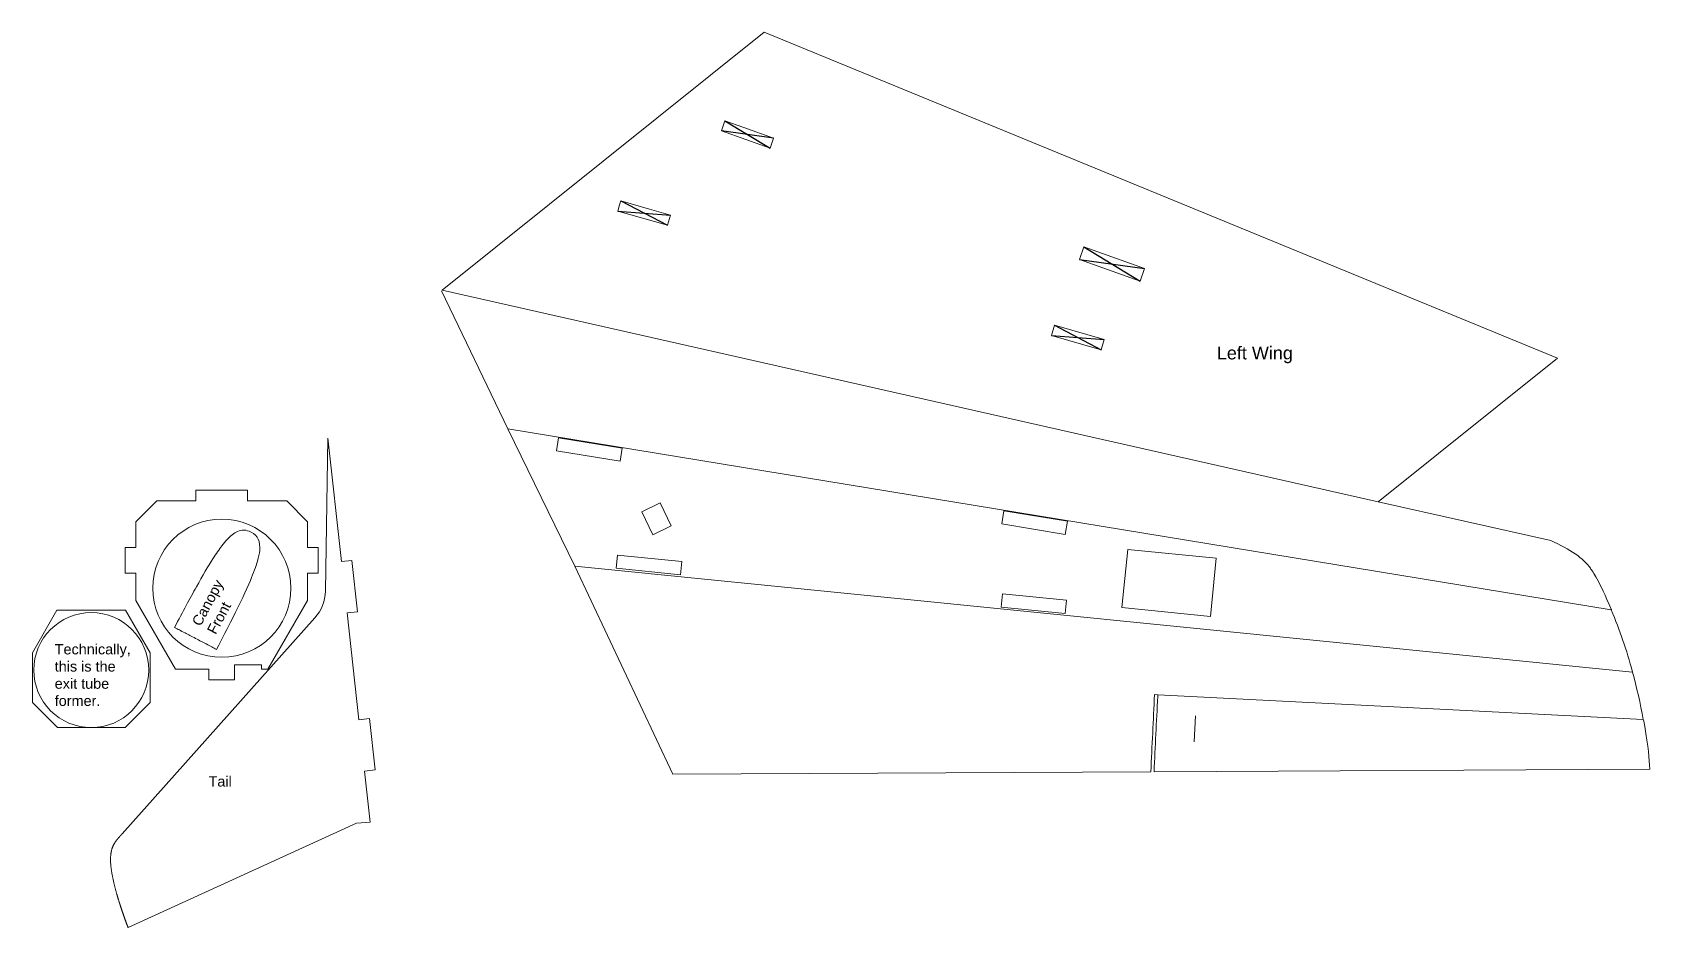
# Model space of a CAD drawing. Header units: inches. Extents: x -33 to 54.4, y -21.2 to 36.
# Drawn here: x -33 to -1.63, y 16.37 to 33.74 of the extents above; entities that cross this region are included whole.
import ezdxf

# ---------------------------------------------------------------- set-up
doc = ezdxf.new("R2010")
doc.units = ezdxf.units.IN
doc.header["$MEASUREMENT"] = 0
doc.layers.add('Info', color=7, linetype='Continuous')
doc.layers.add('Scaler', color=7, linetype='Continuous')
doc.styles.get("Standard").update_dxf_attribs({"font": 'arial.ttf'})

msp = doc.modelspace()

# ---------------------------------------------------------------- texts
at = {"layer": 'Info', "attachment_point": 1}
for s, width, insert, char_height in [('Left Wing', 2.38739, (-10.027, 27.644), 0.25), ('Technically, this is the exit tube former.', 1.39243, (-32.561, 21.872), 0.2), ('Tail', 2.13449, (-29.578, 19.308), 0.2)]:
    msp.add_mtext_dynamic_manual_height_columns(s, width=width, gutter_width=1, heights=[0], dxfattribs=dict(at, insert=insert, char_height=char_height))
at = {"layer": 'Info', "insert": (-29.912, 22.295), "char_height": 0.2, "attachment_point": 1, "rotation": 61.971}
msp.add_mtext_dynamic_manual_height_columns('Canopy Front', width=1.09989, gutter_width=1, heights=[0], dxfattribs=at)

# ---------------------------------------------------------------- linework, layer by layer
at = {"color": 5, "lineweight": 0}
for p, q in [((-25.047, 28.734), (-18.806, 33.739)), ((-18.806, 33.739), (-5.386, 28.226)), ((-23.774, 26.05), (-25.061, 28.723)), ((-6.896, 24.631), (-3.42, 27.418)), ((-22.475, 23.385), (-23.774, 26.05)), ((-27.312, 22.901), (-27.265, 25.864)), ((-27.265, 25.864), (-27.002, 23.472)), ((-6.896, 24.631), (-3.553, 23.878)), ((-27.002, 23.472), (-26.797, 23.494)), ((-26.797, 23.494), (-26.687, 22.5)), ((-20.578, 19.35), (-22.475, 23.385)), ((-31.256, 18.19), (-27.515, 22.381)), ((-26.687, 22.5), (-26.892, 22.478)), ((-26.892, 22.478), (-26.664, 20.403)), ((-11.235, 20.893, 0), (-11.172, 20.89, 0)), ((-26.664, 20.403), (-26.459, 20.426)), ((-26.459, 20.426), (-26.35, 19.432)), ((-11.245, 19.396), (-1.634, 19.444)), ((-26.35, 19.432), (-26.555, 19.409)), ((-26.555, 19.409), (-26.445, 18.415)), ((-20.578, 19.35), (-11.307, 19.396)), ((-26.707, 18.398), (-31.138, 16.371)), ((-26.445, 18.415), (-26.707, 18.398))]:
    msp.add_line(p, q, dxfattribs=at)
at = {"color": 1, "linetype": 'Continuous', "lineweight": 0}
for p, q in [((-19.586, 31.962), (-19.565, 32.022)), ((-19.196, 31.891), (-19.565, 32.022)), ((-21.608, 30.391), (-21.585, 30.47)), ((-21.585, 30.47), (-21.029, 30.31))]:
    msp.add_line(p, q, dxfattribs=at)
at = {"color": 1, "lineweight": 0}
for p, q in [((-6.896, 24.631), (-25.047, 28.734)), ((-23.774, 26.05), (-2.38, 22.535)), ((-22.475, 23.385), (-1.964, 21.33)), ((-1.757, 20.411, 0.001), (-11.172, 20.89, 0)), ((-10.468, 19.978), (-10.442, 20.478)), ((-10.442, 20.478), (-10.442, 20.478))]:
    msp.add_line(p, q, dxfattribs=at)
at = {"color": 5, "linetype": 'Continuous', "lineweight": 0}
msp.add_line((-3.42, 27.418), (-5.386, 28.226), dxfattribs=at)
at = {"color": 1, "lineweight": 0}
for points in [[(-19.196, 31.891), (-18.622, 31.687), (-18.691, 31.492), (-19.634, 31.827), (-19.586, 31.962)], [(-21.029, 30.31), (-20.624, 30.194), (-20.681, 29.995), (-21.642, 30.271), (-21.608, 30.391)]]:
    msp.add_lwpolyline(points, dxfattribs=at)
for points in [[(-12.607, 29.575), (-11.429, 29.156), (-11.515, 28.913), (-12.693, 29.332)], [(-13.174, 28.056), (-12.213, 27.78), (-12.27, 27.581), (-13.231, 27.857)], [(-22.834, 25.62), (-22.792, 25.875), (-21.559, 25.672), (-21.6, 25.417)], [(-12.924, 24.254), (-12.966, 23.999), (-14.199, 24.202), (-14.158, 24.456)], [(-20.402, 23.474), (-20.428, 23.217), (-21.672, 23.343), (-21.646, 23.599)], [(-12.94, 22.721), (-12.966, 22.464), (-14.21, 22.59), (-14.184, 22.846)]]:
    msp.add_lwpolyline(points, close=True, dxfattribs=at)
at = {"color": 5, "lineweight": 0}
for points in [[(-27.658, 24.243), (-27.658, 23.745), (-27.452, 23.745), (-27.452, 23.245), (-27.658, 23.245), (-27.658, 22.717), (-28.429, 21.382), (-28.549, 21.382), (-28.549, 21.468), (-29.072, 21.468), (-29.072, 21.176), (-29.572, 21.176), (-29.572, 21.382), (-30.216, 21.382), (-30.986, 22.717), (-30.986, 23.245), (-31.192, 23.245), (-31.192, 23.745), (-30.986, 23.745), (-30.986, 24.243), (-30.581, 24.648), (-29.822, 24.648), (-29.822, 24.855), (-28.822, 24.855), (-28.822, 24.648), (-28.063, 24.648)], [(-21.177, 24.436), (-20.823, 24.609), (-20.607, 24.166), (-20.962, 23.994)], [(-10.152, 22.409), (-11.867, 22.581), (-11.753, 23.708), (-10.038, 23.536)], [(-31.186, 22.527), (-30.709, 21.7), (-30.709, 20.739), (-31.197, 20.251), (-32.507, 20.251), (-32.995, 20.739), (-32.995, 21.7), (-32.518, 22.527)]]:
    msp.add_lwpolyline(points, close=True, dxfattribs=at)
for centre, radius in [((-29.322, 22.955), 1.339), ((-31.852, 21.368), 1.115)]:
    msp.add_circle(centre, radius, dxfattribs=at)
msp.add_arc((-28.112, 22.913), 0.8, 318.2495, 359.0879, dxfattribs=at)
for points, degree, knots in [([(-28.752, 24.044), (-28.8, 24.068), (-28.847, 24.081), (-28.893, 24.082), (-28.934, 24.083), (-28.974, 24.074), (-29.014, 24.057), (-29.049, 24.042), (-29.085, 24.02), (-29.121, 23.991), (-29.183, 23.942), (-29.248, 23.872), (-29.32, 23.778), (-29.373, 23.709), (-29.431, 23.626), (-29.493, 23.527), (-29.586, 23.383), (-29.691, 23.203), (-29.815, 22.98), (-29.937, 22.763), (-30.076, 22.502), (-30.238, 22.194)], 3, [0.5, 0.5, 0.5, 0.5, 0.5648183, 0.5648183, 0.5648183, 0.6212337, 0.6212337, 0.6212337, 0.6703357, 0.6703357, 0.6703357, 0.7547774, 0.7547774, 0.7547774, 0.8175898, 0.8175898, 0.8175898, 0.9099089, 0.9099089, 0.9099089, 1, 1, 1, 1]), ([(-29.424, 21.768), (-29.308, 21.99), (-29.206, 22.189), (-29.117, 22.366), (-28.964, 22.671), (-28.85, 22.912), (-28.767, 23.108), (-28.705, 23.254), (-28.659, 23.376), (-28.629, 23.48), (-28.607, 23.558), (-28.593, 23.625), (-28.587, 23.686), (-28.578, 23.774), (-28.587, 23.846), (-28.615, 23.906), (-28.642, 23.964), (-28.687, 24.009), (-28.752, 24.044)], 3, [0, 0, 0, 0, 0.0648183, 0.0648183, 0.0648183, 0.1762877, 0.1762877, 0.1762877, 0.2592048, 0.2592048, 0.2592048, 0.3208832, 0.3208832, 0.3208832, 0.4115355, 0.4115355, 0.4115355, 0.5, 0.5, 0.5, 0.5]), ([(-2.376, 22.534), (-2.621, 23.124), (-2.731, 23.273), (-2.855, 23.44), (-2.946, 23.531), (-3.207, 23.713), (-3.366, 23.797), (-3.553, 23.878)], 3, [0, 0, 0, 0, 3.889632, 3.889632, 9.451706, 9.451706, 14.915795, 14.915795, 14.915795, 14.915795]), ([(-29.424, 21.768), (-29.494, 21.806), (-29.536, 21.827), (-29.696, 21.91), (-29.747, 21.938), (-29.914, 22.025), (-29.966, 22.051), (-30.125, 22.135), (-30.167, 22.158), (-30.238, 22.194)], 3, [-2.11681, -2.11681, -2.11681, -2.11681, -1.511975, -1.511975, -1.058745, -1.058745, -0.605296, -0.605296, -0.000001, -0.000001, -0.000001, -0.000001]), ([(-1.634, 19.444), (-1.64, 19.646, 0), (-1.662, 19.882, 0), (-1.739, 20.319, 0.001), (-1.748, 20.364, 0.001), (-1.757, 20.411, 0.001)], 3, [0, 0, 0, 0, 1.236568, 1.236568, 1.378215, 1.378215, 1.378215, 1.378215]), ([(-31.302, 16.84), (-31.311, 16.868), (-31.337, 16.952), (-31.378, 17.089), (-31.425, 17.267), (-31.465, 17.472), (-31.485, 17.667), (-31.476, 17.825), (-31.442, 17.948), (-31.386, 18.041), (-31.334, 18.103), (-31.294, 18.147), (-31.269, 18.176), (-31.256, 18.19)], 5, [-0.8483882, -0.8483882, -0.8483882, -0.8483882, -0.8483882, -0.8483882, -0.8, -0.7, -0.6, -0.5, -0.4, -0.3, -0.2, -0.1, 0, 0, 0, 0, 0, 0]), ([(-31.138, 16.371), (-31.163, 16.437), (-31.199, 16.535), (-31.232, 16.63), (-31.264, 16.721), (-31.293, 16.81), (-31.302, 16.84)], 5, [-1, -1, -1, -1, -1, -1, -0.9, -0.8483882, -0.8483882, -0.8483882, -0.8483882, -0.8483882, -0.8483882])]:
    msp.add_open_spline(points, degree=degree, knots=knots, dxfattribs=at)
for points in [[(-1.964, 21.33), (-2.083, 21.761), (-2.21, 22.13), (-2.38, 22.535)], [(-1.757, 20.411, 0.001), (-1.814, 20.712, 0.001), (-1.888, 21.038, 0.001), (-1.964, 21.33, 0.002)]]:
    msp.add_open_spline(points, degree=3, dxfattribs=at)
at = {"color": 5, "lineweight": 0, "extrusion": (-0.998706, 0.048433, 0.015526)}
msp.add_open_spline([(-11.235, 20.893, 0), (-11.259, 20.394, 0), (-11.283, 19.895, 0), (-11.307, 19.396)], degree=3, dxfattribs=at)
msp.add_open_spline([(-11.172, 20.89, 0), (-11.173, 20.878, 0), (-11.173, 20.865, 0), (-11.198, 20.367, 0), (-11.221, 19.882, 0), (-11.245, 19.396)], degree=3, knots=[-3.038828, -3.038828, -3.038828, -3.038828, -2.961411, -2.961411, 0, 0, 0, 0], dxfattribs=at)
at = {"layer": 'Scaler'}
for p, q in [((-19.565, 32.022), (-18.691, 31.492)), ((-18.622, 31.687), (-19.634, 31.827)), ((-21.585, 30.47), (-20.681, 29.995)), ((-21.642, 30.271), (-20.624, 30.194)), ((-12.607, 29.575), (-11.515, 28.913)), ((-12.693, 29.332), (-11.429, 29.156)), ((-13.174, 28.056), (-12.27, 27.581)), ((-13.231, 27.857), (-12.213, 27.78))]:
    msp.add_line(p, q, dxfattribs=at)

msp.set_redraw_order([(e.dxf.handle, doc.entitydb.next_handle()) for e in msp.query("TEXT MTEXT ATTDEF DIMENSION ARC_DIMENSION")])  # texts and dimensions are drawn at this point

doc.saveas('drawing.dxf')
